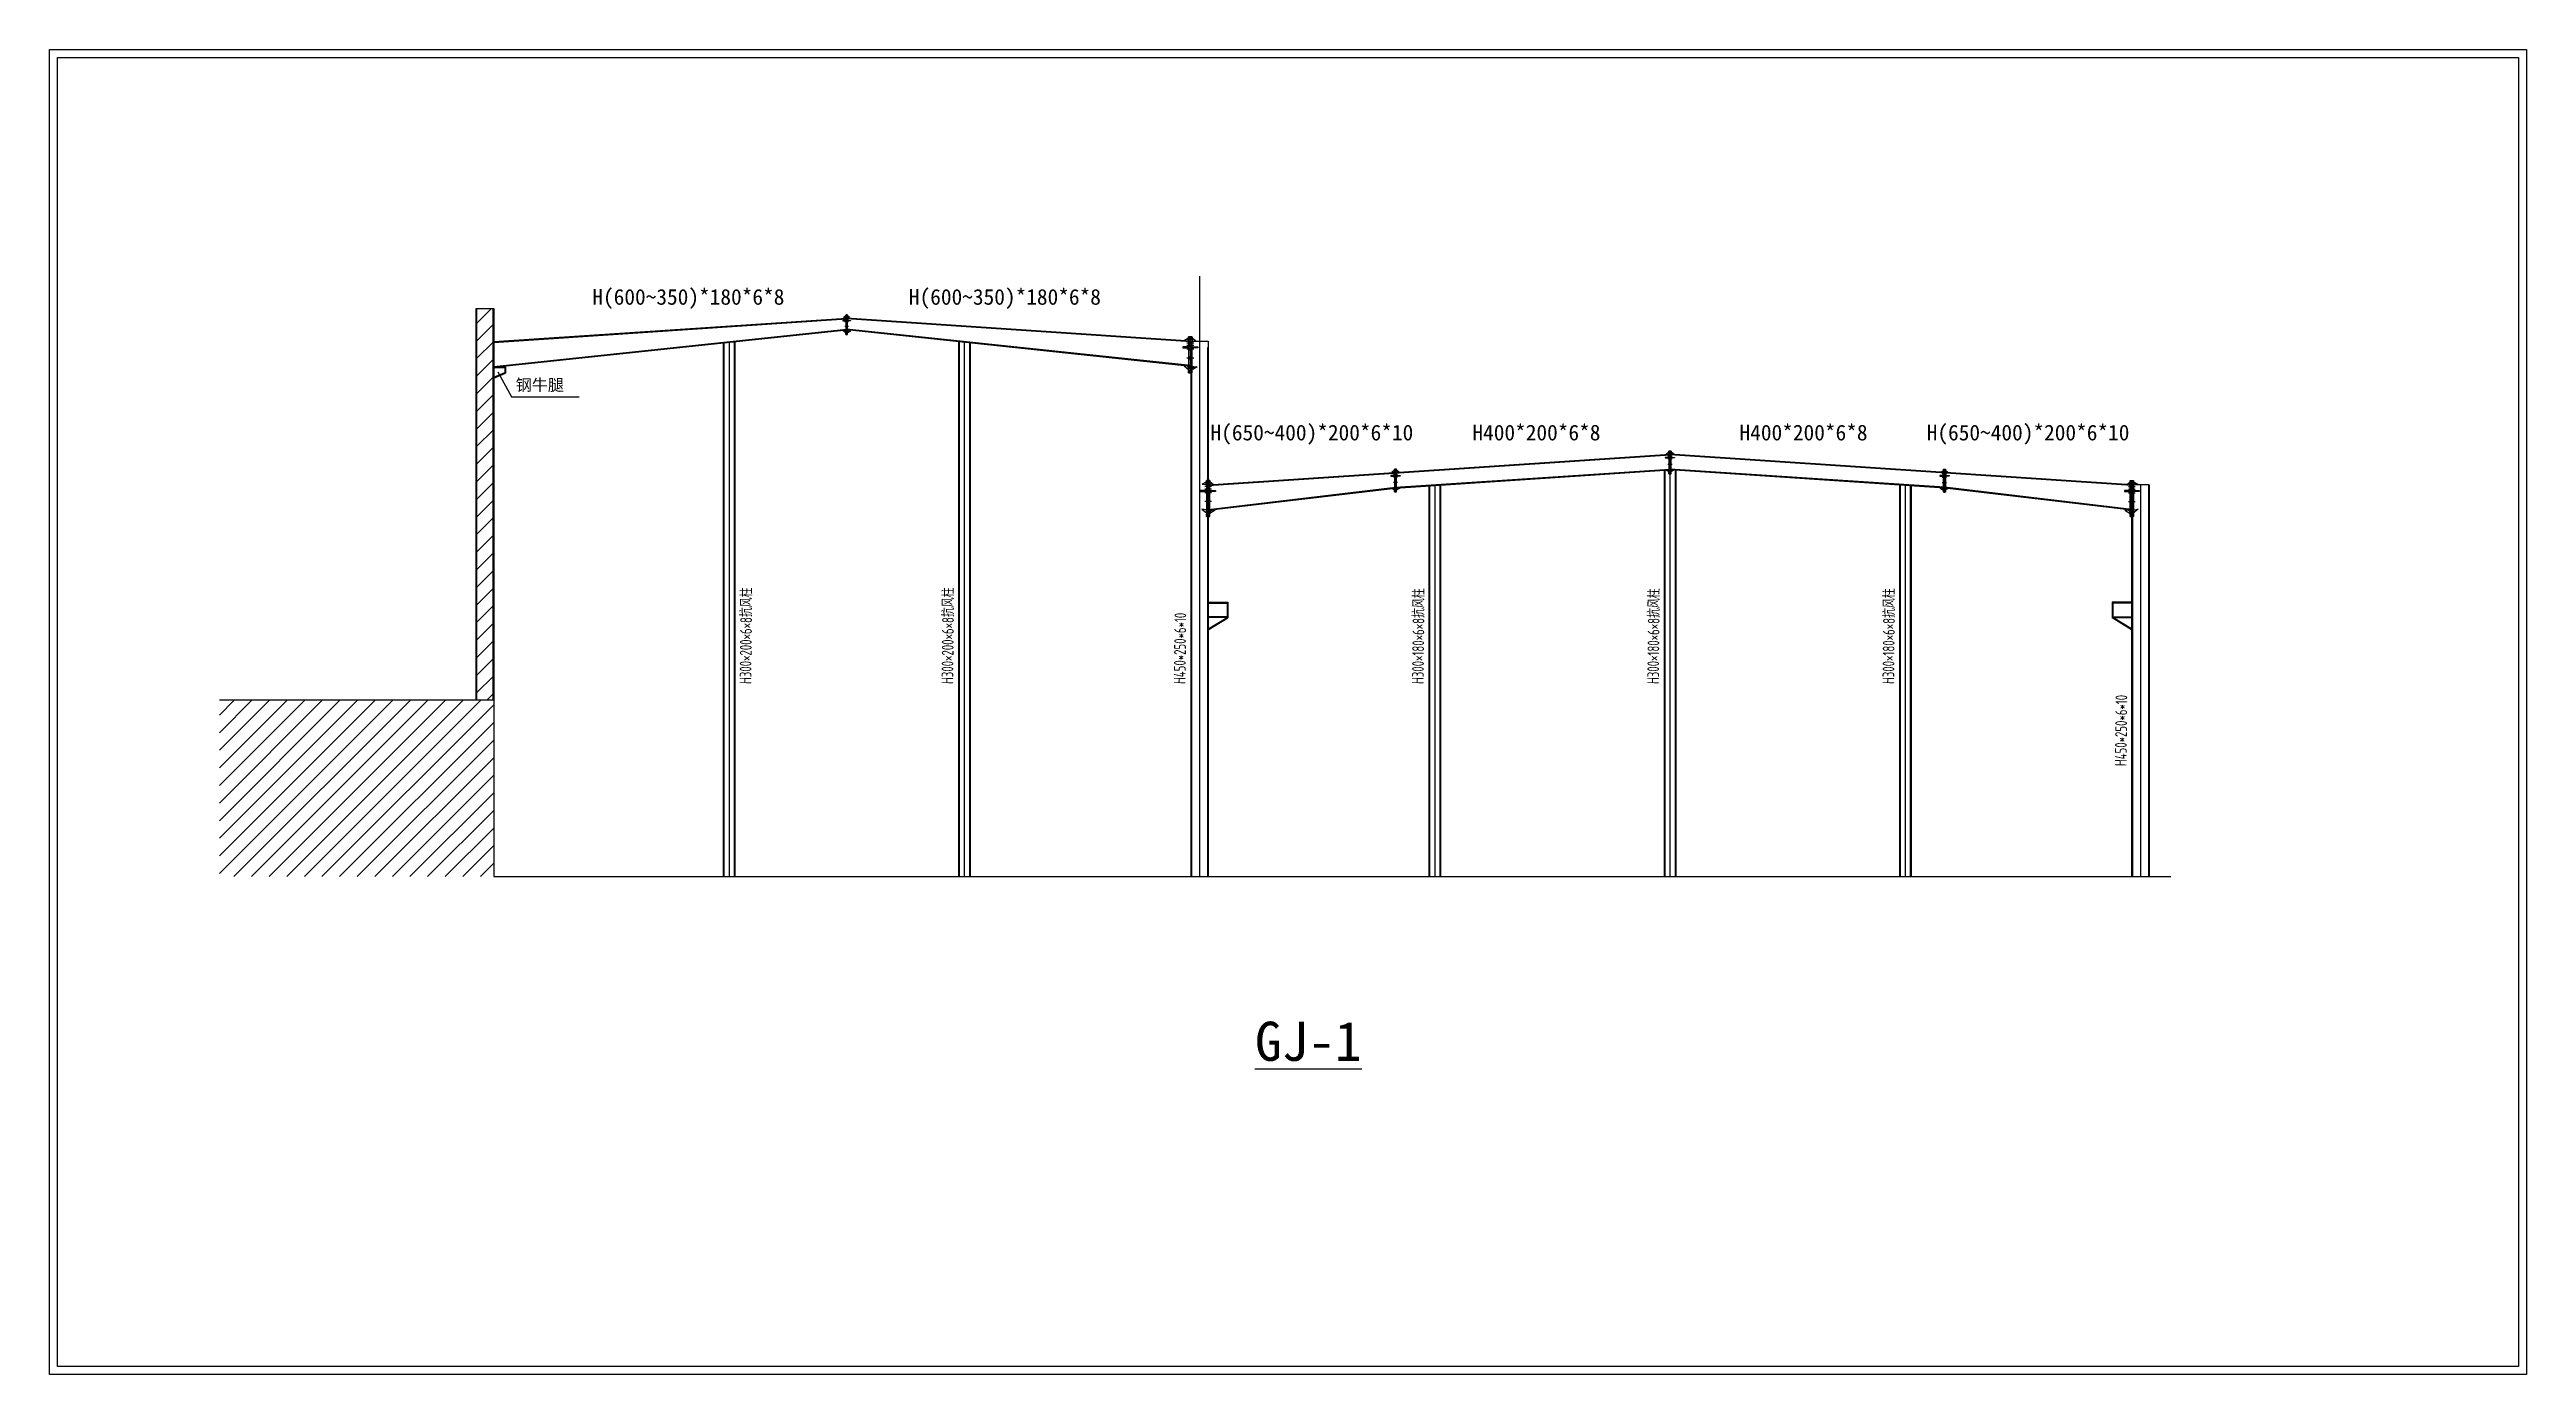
# Model space of a CAD drawing. Header units: millimetres. Extents: x -300006 to 582436, y -239689 to 0.
# Drawn here: x 124132 to 187308, y -133800 to -99991 of the extents above; entities that cross this region are included whole.
import ezdxf

# ---------------------------------------------------------------- set-up
doc = ezdxf.new("R2010")
doc.units = ezdxf.units.MM
for name, color, linetype in [('10', 7, 'Continuous'), ('114', 2, 'Continuous'), ('14', 2, 'Continuous'), ('柱子', 3, 'Continuous')]:
    doc.layers.add(name, color=color, linetype=linetype)
doc.styles.get("Standard").update_dxf_attribs({"font": 'txt.shx', "height": 200})
doc.styles.add('TSSD_Rein', font='Tssdeng.shx', dxfattribs={"width": 0.7, "bigfont": 'hztxt.shx'})

msp = doc.modelspace()

# ---------------------------------------------------------------- texts
for s, width, insert, char_height, attachment_point in [('{\\fSimSun|b0|i0|c134|p2;H(600~350)*180*6*8}', 5142.87, (142875.2, -106102.8), 400, 3), ('{\\fSimSun|b0|i0|c134|p2;H(600~350)*180*6*8}', 5142.87, (146051, -106102.8), 400, 1), ('{\\fSimSun|b1|i0|c134|p2;钢牛腿}', 1503.062, (136023.9, -108399.1), 300, 1), ('{\\fSimSun|b0|i0|c134|p2;H(650~400)*200*6*10}', 5142.87, (153744.8, -109564.7), 400, 1), ('{\\fSimSun|b0|i0|c134|p2;H400*200*6*8}', 3731.363, (160424, -109564.7), 400, 1), ('{\\fSimSun|b0|i0|c134|p2;H400*200*6*8}', 3731.363, (170502.2, -109564.7), 400, 3), ('{\\fSimSun|b0|i0|c134|p2;H(650~400)*200*6*10}', 5142.87, (177181.4, -109564.7), 400, 3), ('{\\fSimSun|b1|i0|c134|p2;\\LGJ-1}', 7274.867, (154878.2, -124797.1), 1000, 1)]:
    msp.add_mtext_dynamic_manual_height_columns(s, width=width, gutter_width=1, heights=[0], dxfattribs=dict(insert=insert, char_height=char_height, attachment_point=attachment_point))
at = {"layer": '10', "style": 'TSSD_Rein', "width": 0.7}
for s, p in [('H300×200×6×8抗风柱', (142031.9, -116182.3, -105)), ('H300×200×6×8抗风柱', (147181.2, -116182.3, -105)), ('H300×180×6×8抗风柱', (159181.2, -116182.3, -105)), ('H300×180×6×8抗风柱', (165181.2, -116182.3, -105)), ('H300×180×6×8抗风柱', (171181.2, -116182.3, -105)), ('H450*250*6*10', (153106.2, -116182.3, -105)), ('H450*250*6*10', (177108.6, -118277.9, -105))]:
    msp.add_text(s, height=300, rotation=89.392155, dxfattribs=at).set_placement(p)

# ---------------------------------------------------------------- hatches: boundary and pattern name
h = msp.add_hatch()
h.set_pattern_fill('ANSI31', color=0, scale=200)
h.set_pattern_definition([(45, (-2473.44, -8744.3), (-224.5064, 224.5064), [])])
h.paths.add_polyline_path([(135013.1, -116596.6), (135463.1, -116596.6), (135463.1, -106596.6), (135013.1, -106596.6)])
h = msp.add_hatch()
h.set_pattern_fill('ANSI31', color=0, scale=200)
h.set_pattern_definition([(45, (-2473.44, -7244.3), (-224.5064, 224.5064), [])])
h.paths.add_polyline_path([(128467.5, -116596.6), (128467.5, -121096.6), (135463.1, -121096.6), (135463.1, -116596.6)])

# ---------------------------------------------------------------- linework, layer by layer
at = {"color": 1}
for p, q in [((153463.1, -105777), (153463.1, -121096.6)), ((141463.1, -107463.9), (141463.1, -121096.6)), ((147463.1, -107463.9), (147463.1, -121096.6)), ((147463.1, -107465.5), (147463.1, -121096.6)), ((165463.1, -110236.6), (165463.1, -121096.6)), ((159463.1, -111113.9), (159463.1, -121096.6)), ((159463.1, -111113.9), (159463.1, -121096.6)), ((159463.1, -111113.9), (159463.1, -121096.6)), ((165463.1, -110715.7), (165463.1, -121096.6)), ((165463.1, -110715.7), (165463.1, -121096.6)), ((171463.1, -111114), (171463.1, -121096.6)), ((171463.1, -111114), (171463.1, -121096.6)), ((171463.1, -111114), (171463.1, -121096.6)), ((177463.1, -111096.6), (177463.1, -121096.6))]:
    msp.add_line(p, q, dxfattribs=at)
at = {"color": 0}
for p, q in [((135013.1, -116596.6), (135013.1, -106596.6)), ((135013.1, -106596.6), (135463.1, -106596.6)), ((135033.1, -116596.6), (135033.1, -106596.6)), ((135443.1, -106596.6), (135443.1, -116596.6)), ((135463.1, -106596.6), (135463.1, -116596.6)), ((135463.1, -107445.1), (144463.1, -106846.7)), ((135463.1, -108076.4), (144463.1, -107127.4)), ((135463.1, -108096.6), (144465.2, -107147.3)), ((135464.4, -107465.1), (144463.1, -106866.7)), ((153236, -108077.5), (144461, -107147.3)), ((153238.1, -107433.2), (144463.1, -106846.7)), ((153238.1, -107453.3), (144463.1, -106866.7)), ((153238.1, -108057.6), (144463.1, -107127.4)), ((141313.1, -107479.7), (141313.1, -121096.6)), ((141333.1, -107479.7), (141333.1, -121096.6)), ((141593.1, -107448.1), (141593.1, -121096.6)), ((141613.1, -107448.1), (141613.1, -121096.6)), ((147313.1, -107448.1), (147313.1, -121096.6)), ((147333.1, -107448.1), (147333.1, -121096.6)), ((147593.1, -107479.7), (147593.1, -121096.6)), ((147613.1, -107479.7), (147613.1, -121096.6)), ((153234.4, -108115.5), (153234.4, -107646.7)), ((153234.4, -108115.5), (153234.4, -107646.7)), ((153238.1, -107433.2), (153238.1, -121096.6)), ((153238.1, -107433.2), (153688.1, -107433.2)), ((153258.1, -107433.2), (153258.1, -121096.6)), ((153668.1, -107596.6), (153668.1, -121096.6)), ((153688.1, -107433.2), (153688.1, -107596.6)), ((153688.1, -107596.6), (153688.1, -121096.6)), ((135763.1, -108096.6), (135463.1, -108096.6)), ((135763.1, -108116.6), (135463.1, -108116.6)), ((135463.1, -108354.8), (135743.1, -108233.4)), ((135463.1, -108376.6), (135763.1, -108246.6)), ((135565.6, -108214.5), (135913.7, -108852.7)), ((135743.1, -108096.6), (135743.1, -108233.4)), ((135763.1, -108096.6), (135763.1, -108246.6)), ((135913.7, -108852.7), (137644.5, -108852.7)), ((153687.4, -111096.5), (165462.4, -110314.7)), ((153688.7, -111116.4), (165463.7, -110334.7)), ((177236.1, -111116.4), (165461.1, -110334.7)), ((177237.4, -111096.5), (165462.4, -110314.7)), ((153685, -111728), (158460, -111160.5)), ((153687.4, -111747.9), (158462.4, -111180.3)), ((158461.1, -111160.4), (165461.1, -110695.6)), ((158462.4, -111180.3), (165462.4, -110715.6)), ((159313.1, -111123.9), (159313.1, -121096.6)), ((159333.1, -111122.5), (159333.1, -121096.6)), ((159593.1, -111105.3), (159593.1, -121096.6)), ((159613.1, -111103.9), (159613.1, -121096.6)), ((165313.1, -110725.5), (165313.1, -121096.6)), ((165333.1, -110724.2), (165333.1, -121096.6)), ((172462.4, -111180.3), (165462.4, -110715.6)), ((172463.7, -111160.4), (165463.7, -110695.6)), ((165593.1, -110724.3), (165593.1, -121096.6)), ((165613.1, -110725.6), (165613.1, -121096.6)), ((171313.1, -111104), (171313.1, -121096.6)), ((171333.1, -111105.4), (171333.1, -121096.6)), ((171593.1, -111122.6), (171593.1, -121096.6)), ((171613.1, -111124), (171613.1, -121096.6)), ((177237.4, -111747.9), (172462.4, -111180.3)), ((177239.8, -111728), (172464.8, -111160.5)), ((177238.1, -111096.6), (177238.1, -121096.6)), ((177688.1, -111096.6), (177238.1, -111096.6)), ((177258.1, -111096.6), (177258.1, -121096.6)), ((177668.1, -111096.6), (177668.1, -121096.6)), ((177688.1, -111096.6), (177688.1, -121096.6)), ((153686.6, -111779), (153686.6, -111310.2)), ((153686.6, -111779), (153686.6, -111310.2)), ((177238.2, -111779), (177238.2, -111310.2)), ((177238.2, -111779), (177238.2, -111310.2)), ((153688.1, -114096.6), (154188.1, -114096.6)), ((153688.1, -114116.6), (154168.1, -114116.6)), ((154168.1, -114096.6), (154168.1, -114485.2)), ((154188.1, -114096.6), (154188.1, -114496.6)), ((177238.1, -114096.6), (176738.1, -114096.6)), ((176738.1, -114096.6), (176738.1, -114496.6)), ((176758.1, -114096.6), (176758.1, -114485.2)), ((177238.1, -114116.6), (176758.1, -114116.6)), ((154168.1, -114465.2), (153688.1, -114465.2)), ((153688.1, -114773.2), (154168.1, -114485.2)), ((154168.1, -114485.2), (153688.1, -114485.2)), ((153688.1, -114796.6), (154188.1, -114496.6)), ((154168.1, -114485.2), (154188.1, -114496.6)), ((176758.1, -114485.2), (176738.1, -114496.6)), ((177238.1, -114796.6), (176738.1, -114496.6)), ((176758.1, -114465.2), (177238.1, -114465.2)), ((177238.1, -114773.2), (176758.1, -114485.2)), ((176758.1, -114485.2), (177238.1, -114485.2)), ((135463.1, -116596.6), (128467.5, -116596.6)), ((135463.1, -116596.6), (135013.1, -116596.6)), ((135463.1, -116596.6), (135463.1, -121096.6)), ((135463.1, -121096.6), (153463.1, -121096.6)), ((153238.1, -121096.6), (178238.1, -121096.6))]:
    msp.add_line(p, q, dxfattribs=at)
for points in [[(124132.5, -99990.5), (187307.9, -99990.5), (187307.9, -133799.9), (124132.5, -133799.9)], [(124332.5, -100190.5), (187107.9, -100190.5), (187107.9, -133599.9), (124332.5, -133599.9)]]:
    msp.add_lwpolyline(points, close=True, dxfattribs=at)
at = {"layer": '114', "ltscale": 100}
for p, q in [((144507.7, -106806.4), (144415.5, -106806.4)), ((144509.2, -106853.3), (144417, -106853.3)), ((144509.2, -106885.5), (144417, -106885.5)), ((144509.2, -106938.6), (144417, -106938.6)), ((144509.2, -107056.6), (144417, -107056.6)), ((144509.2, -107200.5), (144425.9, -107200.5)), ((144509.2, -107175.1), (144435.8, -107175.1)), ((153313.2, -107393.2), (153140.3, -107393.2)), ((153316, -107481), (153143.2, -107481)), ((153316, -107541.5), (153143.2, -107541.5)), ((153316, -107640.9), (153143.2, -107640.9)), ((153316, -107862.2), (153143.2, -107862.2)), ((153316, -108132), (153159.9, -108132)), ((153316, -108084.4), (153178.4, -108084.4)), ((165516.2, -110337.2), (165407.7, -110337.2)), ((165516.2, -110375.2), (165407.7, -110375.2)), ((165516.2, -110437.6), (165407.7, -110437.6)), ((165514.3, -110282.2), (165411.3, -110282.2)), ((153765.4, -111056.7), (153592.5, -111056.7)), ((153768.3, -111144.5), (153595.4, -111144.5)), ((158516.2, -110801.9), (158407.7, -110801.9)), ((158516.2, -110839.8), (158407.7, -110839.8)), ((158516.2, -110902.2), (158407.7, -110902.2)), ((158516.2, -111041), (158407.7, -111041)), ((158514.3, -110746.8), (158411.3, -110746.8)), ((158516.2, -111180.3), (158434.8, -111180.3)), ((165516.2, -110576.4), (165407.7, -110576.4)), ((165516.2, -110745.6), (165418.2, -110745.6)), ((165516.2, -110715.7), (165434.8, -110715.7)), ((172408.6, -110801.9), (172517.1, -110801.9)), ((172408.6, -110839.8), (172517.1, -110839.8)), ((172408.6, -110902.2), (172517.1, -110902.2)), ((172408.6, -111041), (172517.1, -111041)), ((172408.6, -111180.3), (172490, -111180.3)), ((172410.4, -110746.8), (172513.5, -110746.8)), ((177156.5, -111144.5), (177329.4, -111144.5)), ((177159.4, -111056.7), (177332.3, -111056.7)), ((153768.3, -111205), (153595.4, -111205)), ((153768.3, -111304.4), (153595.4, -111304.4)), ((153768.3, -111525.7), (153595.4, -111525.7)), ((153768.3, -111795.5), (153612.2, -111795.5)), ((153768.3, -111747.8), (153630.6, -111747.8)), ((158516.2, -111210.2), (158418.2, -111210.2)), ((172408.6, -111210.2), (172506.6, -111210.2)), ((177156.5, -111205), (177329.4, -111205)), ((177156.5, -111304.4), (177329.4, -111304.4)), ((177156.5, -111525.7), (177329.4, -111525.7)), ((177156.5, -111747.8), (177294.2, -111747.8)), ((177156.5, -111795.5), (177312.6, -111795.5))]:
    msp.add_line(p, q, dxfattribs=at)
at = {"layer": '114', "color": 1, "lineweight": 70, "ltscale": 100}
for p, q in [((144486.2, -106788.7), (144440.1, -106788.7)), ((144486.2, -106853.3), (144440.1, -106853.3)), ((144486.2, -106885.5), (144440.1, -106885.5)), ((144486.2, -106938.6), (144440.1, -106938.6)), ((144486.2, -107056.6), (144440.1, -107056.6)), ((144486.2, -107175.1), (144440.1, -107175.1)), ((144486.2, -107239.7), (144440.1, -107239.7)), ((153272.8, -107359.9), (153186.4, -107359.9)), ((153272.8, -107481), (153186.4, -107481)), ((153272.8, -107541.5), (153186.4, -107541.5)), ((153272.8, -107640.9), (153186.4, -107640.9)), ((153272.8, -107862.2), (153186.4, -107862.2)), ((153272.8, -108084.4), (153186.4, -108084.4)), ((153272.8, -108205.7), (153186.4, -108205.7)), ((165489, -110261.2), (165434.8, -110261.2)), ((165489, -110337.2), (165434.8, -110337.2)), ((165489, -110375.2), (165434.8, -110375.2)), ((165489, -110437.6), (165434.8, -110437.6)), ((153725.1, -111023.3), (153638.6, -111023.3)), ((153725.1, -111144.5), (153638.6, -111144.5)), ((158489, -110725.9), (158434.8, -110725.9)), ((158489, -110801.9), (158434.8, -110801.9)), ((158489, -110839.8), (158434.8, -110839.8)), ((158489, -110902.2), (158434.8, -110902.2)), ((158489, -111041), (158434.8, -111041)), ((158489, -111180.3), (158434.8, -111180.3)), ((165489, -110576.4), (165434.8, -110576.4)), ((165489, -110715.7), (165434.8, -110715.7)), ((165489, -110791.8), (165434.8, -110791.8)), ((172435.7, -110725.9), (172490, -110725.9)), ((172435.7, -110801.9), (172490, -110801.9)), ((172435.7, -110839.8), (172490, -110839.8)), ((172435.7, -110902.2), (172490, -110902.2)), ((172435.7, -111041), (172490, -111041)), ((172435.7, -111180.3), (172490, -111180.3)), ((177199.7, -111023.3), (177286.2, -111023.3)), ((177199.7, -111144.5), (177286.2, -111144.5)), ((153725.1, -111205), (153638.6, -111205)), ((153725.1, -111304.4), (153638.6, -111304.4)), ((153725.1, -111525.7), (153638.6, -111525.7)), ((153725.1, -111747.8), (153638.6, -111747.8)), ((158489, -111256.4), (158434.8, -111256.4)), ((172435.7, -111256.4), (172490, -111256.4)), ((177199.7, -111205), (177286.2, -111205)), ((177199.7, -111304.4), (177286.2, -111304.4)), ((177199.7, -111525.7), (177286.2, -111525.7)), ((177199.7, -111747.8), (177286.2, -111747.8)), ((153725.1, -111869.1), (153638.6, -111869.1)), ((177199.7, -111869.1), (177286.2, -111869.1))]:
    msp.add_line(p, q, dxfattribs=at)
at = {"layer": '14', "ltscale": 100}
for p, q in [((144440.1, -106906.3), (144361.7, -106906.3)), ((144361.7, -106906.3), (144361.7, -106917.8)), ((144361.7, -106917.8), (144440.1, -106917.8)), ((144378.2, -107161), (144440.1, -107212.1)), ((144430.9, -107169.6), (144378.2, -107161)), ((144440.1, -106788.7), (144381.4, -106819.3)), ((144381.4, -106819.3), (144430.6, -106825.3)), ((144430.6, -106825.3), (144438.5, -106818)), ((144440.1, -107179.8), (144430.9, -107169.6)), ((144463.1, -106767.7), (144440.1, -106767.7)), ((144440.1, -106767.7), (144440.1, -107260.5)), ((144440.1, -106800.2), (144440.1, -106767.9)), ((144440.1, -106917.8), (144440.1, -106906.3)), ((144440.1, -107260.5), (144440.1, -107228.2)), ((144440.1, -107260.5), (144463.1, -107260.5)), ((144486.2, -106767.7), (144463.1, -106767.7)), ((144463.1, -107260.5), (144463.1, -106767.7)), ((144463.1, -107260.5), (144486.2, -107260.5)), ((144486.2, -107260.5), (144486.2, -106767.7)), ((144486.2, -106771.6), (144486.2, -106803.9)), ((144536.6, -106828), (144486.2, -106788.7)), ((144486.2, -106813.1), (144486.2, -106836.2)), ((144486.2, -106821.7), (144493.8, -106828)), ((144486.2, -106906.3), (144564.5, -106906.3)), ((144486.2, -106917.8), (144486.2, -106906.3)), ((144564.5, -106917.8), (144486.2, -106917.8)), ((144557.9, -107175.1), (144486.2, -107218.9)), ((144486.2, -107187.5), (144509.2, -107175.1)), ((144486.2, -107195.9), (144486.2, -107218.9)), ((144493.8, -106828), (144536.6, -106828)), ((144509.2, -107175.1), (144557.9, -107175.1)), ((144564.5, -106906.3), (144564.5, -106917.8)), ((153186.4, -107359.9), (153076.5, -107417.3)), ((153229.6, -107320.5), (153186.4, -107320.5)), ((153186.4, -107320.5), (153186.4, -108244.6)), ((153186.4, -107381.5), (153186.4, -107321)), ((153272.8, -107320.5), (153229.6, -107320.5)), ((153235.2, -108244.6), (153235.2, -107320.5)), ((153272.8, -108244.6), (153272.8, -107320.5)), ((153272.8, -107327.9), (153272.8, -107388.4)), ((153367.4, -107433.6), (153272.8, -107359.9)), ((153186.4, -107580.4), (153039.4, -107580.4)), ((153039.4, -107580.4), (153039.4, -107602)), ((153039.4, -107602), (153186.4, -107602)), ((153076.5, -107417.3), (153168.6, -107428.6)), ((153168.6, -107428.6), (153183.5, -107414.8)), ((153186.4, -107602), (153186.4, -107580.4)), ((153272.8, -107405.7), (153272.8, -107449)), ((153272.8, -107421.8), (153287.2, -107433.6)), ((153272.8, -107580.4), (153419.8, -107580.4)), ((153272.8, -107602), (153272.8, -107580.4)), ((153419.8, -107602), (153272.8, -107602)), ((153287.2, -107433.6), (153367.4, -107433.6)), ((153419.8, -107580.4), (153419.8, -107602)), ((153070.4, -108058.1), (153186.4, -108153.9)), ((153169.2, -108074.1), (153070.4, -108058.1)), ((153186.4, -108093.3), (153169.2, -108074.1)), ((153186.4, -108244.6), (153186.4, -108184)), ((153186.4, -108244.6), (153229.6, -108244.6)), ((153229.6, -108244.6), (153272.8, -108244.6)), ((153407.4, -108084.4), (153272.8, -108166.6)), ((153272.8, -108107.7), (153316, -108084.4)), ((153272.8, -108123.4), (153272.8, -108166.6)), ((153316, -108084.4), (153407.4, -108084.4)), ((165434.8, -110399.6), (165342.6, -110399.6)), ((165342.6, -110399.6), (165342.6, -110413.2)), ((165342.6, -110413.2), (165434.8, -110413.2)), ((165434.8, -110261.2), (165367.5, -110321.1)), ((165367.5, -110321.1), (165426.3, -110314.4)), ((165426.3, -110314.4), (165434.8, -110295.7)), ((165461.9, -110236.6), (165434.8, -110236.6)), ((165434.8, -110236.6), (165434.8, -110816.2)), ((165434.8, -110274.8), (165434.8, -110236.8)), ((165434.8, -110413.2), (165434.8, -110399.6)), ((165489, -110236.6), (165461.9, -110236.6)), ((165462.4, -110816.2), (165462.4, -110236.6)), ((165489, -110816.2), (165489, -110236.6)), ((165489, -110241.2), (165489, -110279.1)), ((165548.4, -110307.5), (165489, -110261.2)), ((165489, -110290), (165489, -110317.2)), ((165489, -110300.1), (165498, -110307.5)), ((165489, -110399.6), (165581.2, -110399.6)), ((165489, -110413.2), (165489, -110399.6)), ((165581.2, -110413.2), (165489, -110413.2)), ((165498, -110307.5), (165548.4, -110307.5)), ((165581.2, -110399.6), (165581.2, -110413.2)), ((153638.6, -111023.3), (153528.7, -111080.8)), ((153528.7, -111080.8), (153620.8, -111092)), ((153620.8, -111092), (153635.7, -111078.3)), ((153681.8, -110984), (153638.6, -110984)), ((153638.6, -110984), (153638.6, -111908)), ((153638.6, -111044.9), (153638.6, -110984.4)), ((153725.1, -110984), (153681.8, -110984)), ((153687.4, -111908), (153687.4, -110984)), ((153725.1, -111908), (153725.1, -110984)), ((153725.1, -110991.3), (153725.1, -111051.8)), ((153819.6, -111097.1), (153725.1, -111023.3)), ((153725.1, -111069.1), (153725.1, -111112.5)), ((153725.1, -111085.2), (153739.4, -111097.1)), ((153739.4, -111097.1), (153819.6, -111097.1)), ((158434.8, -110864.2), (158342.6, -110864.2)), ((158342.6, -110864.2), (158342.6, -110877.8)), ((158342.6, -110877.8), (158434.8, -110877.8)), ((158434.8, -111180.3), (158365.4, -111191.9)), ((158434.8, -110725.9), (158367.5, -110785.8)), ((158367.5, -110785.8), (158426.3, -110779)), ((158426.3, -110779), (158434.8, -110760.4)), ((158461.9, -110701.2), (158434.8, -110701.2)), ((158434.8, -110701.2), (158434.8, -111280.8)), ((158434.8, -110739.4), (158434.8, -110701.5)), ((158434.8, -110877.8), (158434.8, -110864.2)), ((158489, -110701.2), (158461.9, -110701.2)), ((158462.4, -111280.8), (158462.4, -110701.2)), ((158489, -111280.8), (158489, -110701.2)), ((158489, -110705.8), (158489, -110743.8)), ((158548.4, -110772.2), (158489, -110725.9)), ((158489, -110754.6), (158489, -110781.8)), ((158489, -110764.7), (158498, -110772.2)), ((158489, -110864.2), (158581.2, -110864.2)), ((158489, -110877.8), (158489, -110864.2)), ((158581.2, -110877.8), (158489, -110877.8)), ((158573.4, -111180.3), (158489, -111231.9)), ((158489, -111194.9), (158516.2, -111180.3)), ((158498, -110772.2), (158548.4, -110772.2)), ((158516.2, -111180.3), (158573.4, -111180.3)), ((158581.2, -110864.2), (158581.2, -110877.8)), ((165434.8, -110715.7), (165365.4, -110727.2)), ((165365.4, -110727.2), (165434.8, -110759.3)), ((165434.8, -110816.2), (165434.8, -110778.2)), ((165434.8, -110816.2), (165461.9, -110816.2)), ((165461.9, -110816.2), (165489, -110816.2)), ((165573.4, -110715.7), (165489, -110767.3)), ((165489, -110730.3), (165516.2, -110715.7)), ((165489, -110740.2), (165489, -110767.3)), ((165516.2, -110715.7), (165573.4, -110715.7)), ((172435.7, -110864.2), (172343.6, -110864.2)), ((172343.6, -110864.2), (172343.6, -110877.8)), ((172343.6, -110877.8), (172435.7, -110877.8)), ((172351.4, -111180.3), (172435.7, -111231.9)), ((172408.6, -111180.3), (172351.4, -111180.3)), ((172376.4, -110772.2), (172435.7, -110725.9)), ((172426.8, -110772.2), (172376.4, -110772.2)), ((172435.7, -111194.9), (172408.6, -111180.3)), ((172435.7, -110764.7), (172426.8, -110772.2)), ((172435.7, -111280.8), (172435.7, -110701.2)), ((172435.7, -110701.2), (172462.9, -110701.2)), ((172435.7, -110705.8), (172435.7, -110743.8)), ((172435.7, -110754.6), (172435.7, -110781.8)), ((172435.7, -110877.8), (172435.7, -110864.2)), ((172462.4, -111280.8), (172462.4, -110701.2)), ((172462.9, -110701.2), (172490, -110701.2)), ((172490, -110701.2), (172490, -111280.8)), ((172490, -110739.4), (172490, -110701.5)), ((172490, -110725.9), (172557.3, -110785.8)), ((172498.5, -110779), (172490, -110760.4)), ((172490, -110864.2), (172582.1, -110864.2)), ((172490, -110877.8), (172490, -110864.2)), ((172582.1, -110877.8), (172490, -110877.8)), ((172490, -111180.3), (172559.4, -111191.9)), ((172557.3, -110785.8), (172498.5, -110779)), ((172582.1, -110864.2), (172582.1, -110877.8)), ((177105.2, -111097.1), (177199.7, -111023.3)), ((177185.4, -111097.1), (177105.2, -111097.1)), ((177199.7, -111085.2), (177185.4, -111097.1)), ((177199.7, -111908), (177199.7, -110984)), ((177199.7, -110984), (177243, -110984)), ((177199.7, -110991.3), (177199.7, -111051.8)), ((177199.7, -111069.1), (177199.7, -111112.5)), ((177237.4, -111908), (177237.4, -110984)), ((177243, -110984), (177286.2, -110984)), ((177286.2, -110984), (177286.2, -111908)), ((177286.2, -111044.9), (177286.2, -110984.4)), ((177286.2, -111023.3), (177396.1, -111080.8)), ((177304, -111092), (177289.1, -111078.3)), ((177396.1, -111080.8), (177304, -111092)), ((153638.6, -111243.9), (153491.7, -111243.9)), ((153491.7, -111243.9), (153491.7, -111265.5)), ((153491.7, -111265.5), (153638.6, -111265.5)), ((153522.6, -111721.5), (153638.6, -111817.3)), ((153621.4, -111737.6), (153522.6, -111721.5)), ((153638.6, -111756.8), (153621.4, -111737.6)), ((153638.6, -111265.5), (153638.6, -111243.9)), ((153725.1, -111243.9), (153872, -111243.9)), ((153725.1, -111265.5), (153725.1, -111243.9)), ((153872, -111265.5), (153725.1, -111265.5)), ((153859.6, -111747.8), (153725.1, -111830.1)), ((153725.1, -111771.1), (153768.3, -111747.8)), ((153725.1, -111786.9), (153725.1, -111830.1)), ((153768.3, -111747.8), (153859.6, -111747.8)), ((153872, -111243.9), (153872, -111265.5)), ((158365.4, -111191.9), (158434.8, -111223.9)), ((158434.8, -111280.8), (158434.8, -111242.9)), ((158434.8, -111280.8), (158461.9, -111280.8)), ((158461.9, -111280.8), (158489, -111280.8)), ((158489, -111204.8), (158489, -111231.9)), ((172435.7, -111204.8), (172435.7, -111231.9)), ((172462.9, -111280.8), (172435.7, -111280.8)), ((172490, -111280.8), (172462.9, -111280.8)), ((172559.4, -111191.9), (172490, -111223.9)), ((172490, -111280.8), (172490, -111242.9)), ((177199.7, -111243.9), (177052.8, -111243.9)), ((177052.8, -111243.9), (177052.8, -111265.5)), ((177052.8, -111265.5), (177199.7, -111265.5)), ((177065.2, -111747.8), (177199.7, -111830.1)), ((177156.5, -111747.8), (177065.2, -111747.8)), ((177199.7, -111771.1), (177156.5, -111747.8)), ((177199.7, -111265.5), (177199.7, -111243.9)), ((177199.7, -111786.9), (177199.7, -111830.1)), ((177286.2, -111243.9), (177433.1, -111243.9)), ((177286.2, -111265.5), (177286.2, -111243.9)), ((177433.1, -111265.5), (177286.2, -111265.5)), ((177402.1, -111721.5), (177286.2, -111817.3)), ((177286.2, -111756.8), (177303.4, -111737.6)), ((177303.4, -111737.6), (177402.1, -111721.5)), ((177433.1, -111243.9), (177433.1, -111265.5)), ((153638.6, -111908), (153638.6, -111847.5)), ((153638.6, -111908), (153681.8, -111908)), ((153681.8, -111908), (153725.1, -111908)), ((177243, -111908), (177199.7, -111908)), ((177286.2, -111908), (177243, -111908)), ((177286.2, -111908), (177286.2, -111847.5))]:
    msp.add_line(p, q, dxfattribs=at)
at = {"layer": '柱子', "ltscale": 100}
for p, q in [((144486.2, -107260.5), (144463.1, -107260.5)), ((153272.8, -108244.6), (153229.6, -108244.6)), ((165489, -110816.2), (165461.9, -110816.2)), ((158489, -111280.8), (158461.9, -111280.8)), ((172435.7, -111280.8), (172462.9, -111280.8)), ((153725.1, -111908), (153681.8, -111908)), ((177199.7, -111908), (177243, -111908))]:
    msp.add_line(p, q, dxfattribs=at)

msp.set_redraw_order([(e.dxf.handle, doc.entitydb.next_handle()) for e in msp.query("TEXT MTEXT ATTDEF DIMENSION ARC_DIMENSION")])  # texts and dimensions are drawn at this point

doc.saveas('drawing.dxf')
